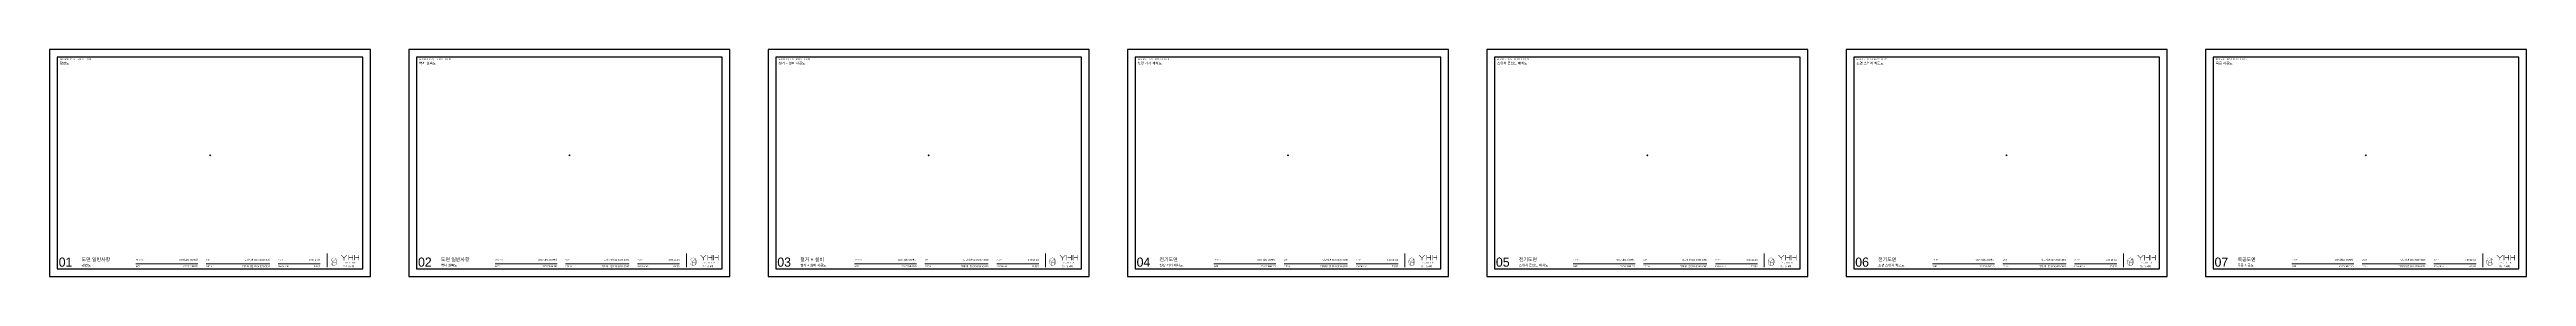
# Model space of a CAD drawing. Header units: millimetres. Extents: x 488786 to 747986, y 25193 to 95000.
# Drawn here: x 488786 to 747986, y 25193 to 48953 of the extents above; entities that cross this region are included whole.
import ezdxf
from ezdxf.enums import TextEntityAlignment as Align

# ---------------------------------------------------------------- set-up
doc = ezdxf.new("R2010")
doc.units = ezdxf.units.MM
doc.layers.get('Defpoints').update_dxf_attribs({"color": 142})
doc.layers.add('12. TXT1', color=132, linetype='Continuous')
doc.layers.add('20. FOR', color=7, linetype='Continuous')
doc.styles.add('YUHIHA_TEXT', font='Pretendard-Regular.ttf')
doc.styles.add('YUHIHA_TEXT_BOLD', font='')
doc.styles.get('YUHIHA_TEXT_BOLD').set_extended_font_data('Pretendard', bold=True)

# ---------------------------------------------------------------- blocks, each defined once
blk = doc.blocks.new('YUHIHA_Sheet_Logo_Symbol')
h = blk.add_hatch(color=7)
h.paths.add_polyline_path([(7.7, 4), (7.7, 3.9), (7.7, 3.8), (7.7, 3.7), (7.7, 3.6), (7.7, 3.4), (7.6, 3.3), (7.6, 3.2), (7.6, 3.1), (7.6, 3), (7.5, 2.9), (7.5, 2.8), (7.5, 2.7), (7.4, 2.6), (7.4, 2.5), (7.3, 2.4), (7.3, 2.3), (7.2, 2.2), (7.2, 2.1), (7.1, 2.1), (7.1, 2), (7, 1.9), (7, 1.8), (6.9, 1.7), (6.8, 1.6), (6.8, 8.8), (6.9, 8.7), (7, 8.6), (7, 8.5), (7.1, 8.4), (7.1, 8.3), (7.2, 8.2), (7.2, 8.2), (7.3, 8.1), (7.3, 8), (7.4, 7.9), (7.4, 7.8), (7.5, 7.7), (7.5, 7.6), (7.5, 7.5), (7.6, 7.4), (7.6, 7.3), (7.6, 7.2), (7.6, 7), (7.7, 6.9), (7.7, 6.8), (7.7, 6.7), (7.7, 6.6), (7.7, 6.5), (7.7, 6.4), (7.7, 4)], flags=0)
h.paths.add_polyline_path([(2.8, 0.5), (2.8, 3.7), (6.5, 3.7), (6.5, 1.3), (6.4, 1.2), (6.4, 1.2), (6.3, 1.1), (6.2, 1), (6.1, 1), (6, 0.9), (5.9, 0.8), (5.8, 0.8), (5.7, 0.7), (5.6, 0.7), (5.5, 0.6), (5.4, 0.6), (5.3, 0.5), (5.2, 0.5), (5.1, 0.5), (4.9, 0.4), (4.8, 0.4), (4.7, 0.4), (4.6, 0.4), (4.5, 0.3), (4.4, 0.3), (4.2, 0.3), (4.1, 0.3), (4, 0.3), (3.9, 0.3), (3.9, 0.3), (3.8, 0.3), (3.8, 0.3), (3.7, 0.3), (3.7, 0.3), (3.6, 0.3), (3.6, 0.3), (3.5, 0.3), (3.5, 0.3), (3.4, 0.3), (3.4, 0.4), (3.3, 0.4), (3.3, 0.4), (3.2, 0.4), (3.2, 0.4), (3.2, 0.4), (3.1, 0.4), (3.1, 0.4), (3, 0.4), (3, 0.5), (2.9, 0.5), (2.9, 0.5), (2.8, 0.5)], flags=0)
h.paths.add_polyline_path([(0.3, 4), (0.3, 6.4), (0.3, 6.4), (0.3, 6.5), (0.3, 6.5), (0.3, 6.5), (0.3, 6.6), (0.3, 6.6), (0.3, 6.6), (0.3, 6.7), (0.3, 6.7), (0.3, 6.8), (0.3, 6.8), (0.3, 6.8), (0.3, 6.9), (0.3, 6.9), (0.3, 6.9), (0.4, 7), (0.4, 7), (0.4, 7), (0.4, 7.1), (0.4, 7.1), (0.4, 7.1), (0.4, 7.2), (0.4, 7.2), (0.4, 7.3), (2.5, 5.1), (2.5, 0.6), (2.4, 0.7), (2.2, 0.8), (2, 0.9), (1.9, 1), (1.8, 1.1), (1.6, 1.2), (1.5, 1.3), (1.4, 1.4), (1.2, 1.5), (1.1, 1.7), (1, 1.8), (0.9, 2), (0.8, 2.1), (0.7, 2.3), (0.7, 2.4), (0.6, 2.6), (0.5, 2.7), (0.5, 2.9), (0.4, 3.1), (0.4, 3.3), (0.3, 3.4), (0.3, 3.6), (0.3, 3.8), (0.3, 4)], flags=0)
h.paths.add_polyline_path([(4, 10.1), (4.1, 10.1), (4.2, 10.1), (4.3, 10.1), (4.5, 10.1), (4.6, 10), (4.7, 10), (4.8, 10), (4.9, 10), (5, 9.9), (5.1, 9.9), (5.2, 9.9), (5.3, 9.8), (5.4, 9.8), (5.5, 9.8), (5.6, 9.7), (5.7, 9.7), (5.8, 9.6), (5.9, 9.6), (6, 9.5), (6.1, 9.4), (6.2, 9.4), (6.3, 9.3), (6.3, 9.2), (6.4, 9.2), (2.7, 5.4), (0.5, 7.6), (0.6, 7.8), (0.6, 7.9), (0.7, 8.1), (0.8, 8.3), (0.9, 8.4), (1, 8.6), (1.2, 8.7), (1.3, 8.9), (1.4, 9), (1.5, 9.1), (1.7, 9.3), (1.8, 9.4), (2, 9.5), (2.1, 9.6), (2.3, 9.7), (2.5, 9.8), (2.7, 9.8), (2.8, 9.9), (3, 10), (3.2, 10), (3.4, 10), (3.6, 10.1), (3.8, 10.1), (4, 10.1)], flags=0)
h.paths.add_polyline_path([(6.6, 9), (6.5, 9.1), (6.5, 9.1), (6.5, 9.1), (6.5, 9.1), (6.5, 9.1), (6.5, 9.1), (6.5, 9.1), (6.5, 9.1), (6.6, 9.1), (6.6, 9.1), (6.6, 9.1), (6.6, 9), (6.6, 9), (6.6, 9), (6.6, 9), (6.6, 9), (6.6, 9), (6.6, 9), (6.6, 9), (6.6, 9), (6.6, 9), (6.6, 9), (6.6, 9), (6.6, 9), (6.6, 9), (6.6, 9)], flags=0)
h.paths.add_polyline_path([(2.8, 5.1), (6.5, 8.8), (6.5, 4), (2.8, 4), (2.8, 5.1)], flags=0)
h.paths.add_polyline_path([(4, 10.4), (3.7, 10.4), (3.5, 10.3), (3.2, 10.3), (2.9, 10.2), (2.7, 10.2), (2.4, 10.1), (2.2, 10), (2, 9.8), (1.8, 9.7), (1.6, 9.6), (1.4, 9.4), (1.2, 9.2), (1, 9), (0.8, 8.8), (0.7, 8.6), (0.5, 8.4), (0.4, 8.2), (0.3, 7.9), (0.2, 7.7), (0.1, 7.4), (0.1, 7.2), (0, 6.9), (0, 6.7), (0, 6.4), (0, 4), (0, 3.7), (0, 3.5), (0.1, 3.2), (0.1, 2.9), (0.2, 2.7), (0.3, 2.4), (0.4, 2.2), (0.5, 2), (0.7, 1.8), (0.8, 1.6), (1, 1.4), (1.2, 1.2), (1.4, 1), (1.6, 0.8), (1.8, 0.7), (2, 0.5), (2.2, 0.4), (2.4, 0.3), (2.7, 0.2), (2.9, 0.1), (3.2, 0.1), (3.5, 0), (3.7, 0), (4, 0), (4.3, 0), (4.5, 0), (4.8, 0.1), (5.1, 0.1), (5.3, 0.2), (5.6, 0.3), (5.8, 0.4), (6, 0.5), (6.2, 0.7), (6.4, 0.8), (6.6, 1), (6.8, 1.2), (7, 1.4), (7.2, 1.6), (7.3, 1.8), (7.5, 2), (7.6, 2.2), (7.7, 2.4), (7.8, 2.7), (7.9, 2.9), (7.9, 3.2), (8, 3.5), (8, 3.7), (8, 4), (8, 6.4), (8, 6.7), (8, 6.9), (7.9, 7.2), (7.9, 7.4), (7.8, 7.7), (7.7, 7.9), (7.6, 8.2), (7.5, 8.4), (7.3, 8.6), (7.2, 8.8), (7, 9), (6.8, 9.2), (6.6, 9.4), (6.4, 9.6), (6.2, 9.7), (6, 9.8), (5.8, 10), (5.6, 10.1), (5.3, 10.2), (5.1, 10.2), (4.8, 10.3), (4.5, 10.3), (4.3, 10.4), (4, 10.4)], flags=0)
blk = doc.blocks.new('YUHIHA_Sheet_Logo_Wordmark')
for points in [[(3.9, 4), (3.9, 6.9), (0, 11), (0.9, 11), (4.2, 7.5), (7.5, 11), (8.4, 11), (4.5, 6.9), (4.5, 4), (3.9, 4)], [(5.8, 0.8), (5.8, 0), (5.5, 0), (5.5, 0.8), (4.8, 2), (5, 2), (5.7, 1), (6.3, 2), (6.6, 2), (5.8, 0.8)], [(9.1, 0.4), (9.1, 0.4), (9.1, 0.4), (9.1, 0.4), (9.1, 0.3), (9.1, 0.3), (9.1, 0.3), (9.1, 0.3), (9.1, 0.3), (9, 0.3), (9, 0.3), (9, 0.2), (9, 0.2), (9, 0.2), (9, 0.2), (9, 0.2), (9, 0.2), (8.9, 0.2), (8.9, 0.2), (8.9, 0.2), (8.9, 0.1), (8.9, 0.1), (8.9, 0.1), (8.9, 0.1), (8.9, 0.1), (8.8, 0.1), (8.8, 0.1), (8.8, 0.1), (8.8, 0.1), (8.8, 0.1), (8.8, 0.1), (8.7, 0.1), (8.7, 0), (8.7, 0), (8.7, 0), (8.7, 0), (8.7, 0), (8.7, 0), (8.6, 0), (8.6, 0), (8.6, 0), (8.6, 0), (8.6, 0), (8.6, 0), (8.5, 0), (8.5, 0), (8.5, 0), (8.5, 0), (8.5, 0), (8.5, 0), (8.4, 0), (8.4, 0), (8.4, 0), (8.4, 0), (8.4, 0), (8.4, 0), (8.3, 0), (8.3, 0), (8.3, 0), (8.3, 0), (8.3, 0), (8.3, 0), (8.2, 0), (8.2, 0), (8.2, 0), (8.2, 0.1), (8.2, 0.1), (8.2, 0.1), (8.1, 0.1), (8.1, 0.1), (8.1, 0.1), (8.1, 0.1), (8.1, 0.1), (8.1, 0.1), (8.1, 0.1), (8, 0.1), (8, 0.1), (8, 0.2), (8, 0.2), (8, 0.2), (8, 0.2), (8, 0.2), (8, 0.2), (7.9, 0.2), (7.9, 0.2), (7.9, 0.2), (7.9, 0.3), (7.9, 0.3), (7.9, 0.3), (7.9, 0.3), (7.9, 0.3), (7.9, 0.3), (7.8, 0.3), (7.8, 0.3), (7.8, 0.4), (7.8, 0.4), (7.8, 0.4), (7.8, 0.4), (7.8, 0.4), (7.8, 0.4), (7.8, 0.5), (7.8, 0.5), (7.8, 0.5), (7.8, 0.5), (7.8, 0.5), (7.7, 0.5), (7.7, 0.5), (7.7, 0.6), (7.7, 0.6), (7.7, 0.6), (7.7, 0.6), (7.7, 0.6), (7.7, 0.7), (7.7, 0.7), (7.7, 0.7), (7.7, 0.7), (7.7, 0.7), (7.7, 0.7), (7.7, 0.8), (7.7, 0.8), (7.7, 0.8), (7.7, 2), (7.9, 2), (7.9, 0.8), (7.9, 0.8), (7.9, 0.8), (7.9, 0.8), (7.9, 0.7), (8, 0.7), (8, 0.7), (8, 0.7), (8, 0.7), (8, 0.7), (8, 0.7), (8, 0.7), (8, 0.6), (8, 0.6), (8, 0.6), (8, 0.6), (8, 0.6), (8, 0.6), (8, 0.6), (8, 0.6), (8, 0.6), (8, 0.5), (8, 0.5), (8, 0.5), (8, 0.5), (8, 0.5), (8, 0.5), (8, 0.5), (8, 0.5), (8, 0.5), (8.1, 0.5), (8.1, 0.4), (8.1, 0.4), (8.1, 0.4), (8.1, 0.4), (8.1, 0.4), (8.1, 0.4), (8.1, 0.4), (8.1, 0.4), (8.1, 0.4), (8.1, 0.4), (8.1, 0.4), (8.2, 0.4), (8.2, 0.3), (8.2, 0.3), (8.2, 0.3), (8.2, 0.3), (8.2, 0.3), (8.2, 0.3), (8.2, 0.3), (8.2, 0.3), (8.2, 0.3), (8.2, 0.3), (8.3, 0.3), (8.3, 0.3), (8.3, 0.3), (8.3, 0.3), (8.3, 0.3), (8.3, 0.3), (8.3, 0.3), (8.3, 0.3), (8.3, 0.3), (8.4, 0.3), (8.4, 0.3), (8.4, 0.3), (8.4, 0.2), (8.4, 0.2), (8.4, 0.2), (8.4, 0.2), (8.4, 0.2), (8.5, 0.2), (8.5, 0.2), (8.5, 0.2), (8.5, 0.2), (8.5, 0.2), (8.5, 0.2), (8.5, 0.2), (8.5, 0.2), (8.5, 0.2), (8.6, 0.2), (8.6, 0.3), (8.6, 0.3), (8.6, 0.3), (8.6, 0.3), (8.6, 0.3), (8.6, 0.3), (8.6, 0.3), (8.6, 0.3), (8.7, 0.3), (8.7, 0.3), (8.7, 0.3), (8.7, 0.3), (8.7, 0.3), (8.7, 0.3), (8.7, 0.3), (8.7, 0.3), (8.7, 0.3), (8.7, 0.3), (8.8, 0.3), (8.8, 0.3), (8.8, 0.3), (8.8, 0.3), (8.8, 0.4), (8.8, 0.4), (8.8, 0.4), (8.8, 0.4), (8.8, 0.4), (8.8, 0.4), (8.8, 0.4), (8.9, 0.4), (8.9, 0.4), (8.9, 0.4), (8.9, 0.4), (8.9, 0.4), (8.9, 0.5), (8.9, 0.5), (8.9, 0.5), (8.9, 0.5), (8.9, 0.5), (8.9, 0.5), (8.9, 0.5), (8.9, 0.5), (8.9, 0.5), (8.9, 0.5), (9, 0.6), (9, 0.6), (9, 0.6), (9, 0.6), (9, 0.6), (9, 0.6), (9, 0.6), (9, 0.6), (9, 0.6), (9, 0.7), (9, 0.7), (9, 0.7), (9, 0.7), (9, 0.7), (9, 0.7), (9, 0.7), (9, 0.7), (9, 0.8), (9, 0.8), (9, 0.8), (9, 0.8), (9, 2), (9.2, 2), (9.2, 0.8), (9.2, 0.8), (9.2, 0.8), (9.2, 0.7), (9.2, 0.7), (9.2, 0.7), (9.2, 0.7), (9.2, 0.7), (9.2, 0.7), (9.2, 0.6), (9.2, 0.6), (9.2, 0.6), (9.2, 0.6), (9.2, 0.6), (9.2, 0.6), (9.2, 0.5), (9.2, 0.5), (9.2, 0.5), (9.2, 0.5), (9.2, 0.5), (9.2, 0.5), (9.2, 0.4), (9.2, 0.4), (9.1, 0.4), (9.1, 0.4)], [(12, 0), (11.8, 0), (11.8, 0.9), (10.7, 0.9), (10.7, 0), (10.5, 0), (10.5, 2), (10.7, 2), (10.7, 1.1), (11.8, 1.1), (11.8, 2), (12, 2), (12, 0)], [(13.2, 2), (13.5, 2), (13.5, 0), (13.2, 0), (13.2, 2)], [(16.2, 0), (16, 0), (16, 0.9), (15, 0.9), (15, 0), (14.7, 0), (14.7, 2), (15, 2), (15, 1.1), (16, 1.1), (16, 2), (16.2, 2), (16.2, 0)]]:
    blk.add_hatch(color=7).paths.add_polyline_path(points, flags=0)
h = blk.add_hatch(color=7)
h.paths.add_polyline_path([(15.3, 3.9), (15.3, 7.2), (10.9, 7.2), (10.9, 7.9), (15.3, 7.9), (15.3, 11), (16, 11), (16, 3.9), (15.3, 3.9)], flags=0)
h.paths.add_polyline_path([(9.3, 11), (10, 11), (10, 3.9), (9.3, 3.9), (9.3, 11)], flags=0)
h = blk.add_hatch(color=7)
h.paths.add_polyline_path([(18.7, 0.8), (18.3, 1.7), (17.9, 0.8), (18.7, 0.8)], flags=0)
h.paths.add_polyline_path([(19.2, 0), (19, 0), (18.8, 0.6), (17.8, 0.6), (17.6, 0), (17.3, 0), (18.2, 2), (18.4, 2), (19.2, 0)], flags=0)
h = blk.add_hatch(color=7)
h.paths.add_polyline_path([(23.3, 3.9), (23.3, 7.2), (18.9, 7.2), (18.9, 7.9), (23.3, 7.9), (23.3, 11), (24, 11), (24, 3.9), (23.3, 3.9)], flags=0)
h.paths.add_polyline_path([(17.4, 11), (18, 11), (18, 3.9), (17.4, 3.9), (17.4, 11)], flags=0)
blk = doc.blocks.new('YUHIHA_Sheet_A3')
at = {"color": 8, "lineweight": 9}
for p, q in [((205, 16.5), (288, 16.5)), ((363, 12), (363, 30))]:
    blk.add_line(p, q, dxfattribs=at)
at = {"color": 8}
blk.add_lwpolyline([(0, 0), (420, 0), (420, 297), (0, 297)], close=True, dxfattribs=at)
at = {"layer": 'Defpoints'}
for p, q in [((209.5, 158), (210.5, 159)), ((209.5, 159), (210.5, 158))]:
    blk.add_line(p, q, dxfattribs=at)
at = {"layer": 'Defpoints', "color": 7}
blk.add_lwpolyline([(10, 10), (410, 10), (410, 287), (10, 287)], close=True, dxfattribs=at)
for name, p in [('YUHIHA_Sheet_Logo_Symbol', (368, 14.1)), ('YUHIHA_Sheet_Logo_Wordmark', (381, 17.1))]:
    blk.add_blockref(name, p)
at = {"layer": '12. TXT1', "style": 'YUHIHA_TEXT'}
for s, height, p in [('담당자', 1.5, (205, 21)), ('디자이너', 1.5, (205, 12.5)), ('공간 유희하', 2.1, (384, 12.1))]:
    blk.add_text(s, height=height, dxfattribs=at).set_placement(p)
for tag, p, height in [('SHEET', (12, 12.8), 12), ('DRAWING', (42, 13.2), 3.1)]:
    blk.add_attdef(tag, p, '', height=height, dxfattribs=at)
at = {"layer": '12. TXT1', "style": 'YUHIHA_TEXT', "flags": 1}
blk.add_attdef('DRAWING_LABEL', text='', height=2.3, dxfattribs=at).set_placement((288, 25.7), align=Align.RIGHT)
at = {"layer": '12. TXT1', "style": 'YUHIHA_TEXT'}
blk.add_attdef('DRAWING_NO', text='', height=2.2, dxfattribs=at).set_placement((354, 12.2), align=Align.RIGHT)
blk = doc.blocks.new('YUHIHA_Sheet_ProjectInfo')
at = {"color": 8, "lineweight": 9}
for p, q in [((113, 16.5), (194, 16.5)), ((299, 16.5), (354, 16.5))]:
    blk.add_line(p, q, dxfattribs=at)
at = {"layer": '12. TXT1', "style": 'YUHIHA_TEXT'}
for s, p in [('PROJECT', (113, 21)), ('DATE', (113, 12.5)), ('SCALE', (299, 21)), ('DRAWING NO.', (299, 12.5))]:
    blk.add_text(s, height=1.5, dxfattribs=at).set_placement(p)
for s, p in [('OO아파트 OO평형', (194, 20.7)), ('YYYY.MM.DD', (194, 12.2)), ('디자이너명 010-0000-0000', (288, 12.2)), ('담당자명 010-0000-0000', (288, 20.7)), ('1:80 @ A3', (354, 20.7))]:
    blk.add_text(s, height=2.2, dxfattribs=at).set_placement(p, align=Align.RIGHT)
blk = doc.blocks.new('YUHIHA_Sheet_Title_GeneralNotes')
at = {"layer": '12. TXT1', "style": 'YUHIHA_TEXT_BOLD'}
blk.add_text('도면 일반사항', height=4.6, dxfattribs=at).set_placement((42, 20))
blk = doc.blocks.new('YUHIHA_Sheet_Header_02WallSurveyPlan')
at = {"layer": '12. TXT1', "style": 'YUHIHA_TEXT'}
blk.add_text('벽체 실측도', height=3.2, dxfattribs=at).set_placement((13.5, 277.5))
at = {"layer": '20. FOR', "style": 'YUHIHA_TEXT'}
blk.add_text('W O R K  I N S T R U C T I O N', height=2.1, dxfattribs=at).set_placement((13.5, 283.5))
blk = doc.blocks.new('YUHIHA_Sheet_02WallSurveyPlan_Standard')
at = {"xscale": 80, "yscale": 80, "zscale": 80}
blk.add_blockref('YUHIHA_Sheet_Header_02WallSurveyPlan', (37839, 62237), dxfattribs=at)
at = {"layer": '20. FOR', "xscale": 80, "yscale": 80, "zscale": 80}
blk.add_blockref('YUHIHA_Sheet_A3', (37839, 62237), dxfattribs=at).add_auto_attribs({'SHEET': '02', 'DRAWING': '벽체 실측도', 'DRAWING_NO': 'A-002'})
for name in ['YUHIHA_Sheet_Title_GeneralNotes', 'YUHIHA_Sheet_ProjectInfo']:
    blk.add_blockref(name, (37839, 62237), dxfattribs=at)
blk = doc.blocks.new('YUHIHA_Sheet_Title_DemolitionServices')
at = {"layer": '12. TXT1', "style": 'YUHIHA_TEXT_BOLD'}
blk.add_text('철거 + 설비', height=4.6, dxfattribs=at).set_placement((42, 20))
blk = doc.blocks.new('YUHIHA_Sheet_Header_03DemolitionServicesPlan')
at = {"layer": '12. TXT1', "style": 'YUHIHA_TEXT'}
blk.add_text('철거 + 설비 시공도', height=3.2, dxfattribs=at).set_placement((13.5, 277.5))
at = {"layer": '20. FOR', "style": 'YUHIHA_TEXT'}
blk.add_text('W O R K  I N S T R U C T I O N', height=2.1, dxfattribs=at).set_placement((13.5, 283.5))
blk = doc.blocks.new('YUHIHA_Sheet_03DemolitionServicesPlan_Standard')
at = {"xscale": 80, "yscale": 80, "zscale": 80}
blk.add_blockref('YUHIHA_Sheet_Header_03DemolitionServicesPlan', (71439, 62237), dxfattribs=at)
at = {"layer": '20. FOR', "xscale": 80, "yscale": 80, "zscale": 80}
blk.add_blockref('YUHIHA_Sheet_A3', (71439, 62237), dxfattribs=at).add_auto_attribs({'SHEET': '03', 'DRAWING': '철거 + 설비 시공도', 'DRAWING_NO': 'D-001'})
for name in ['YUHIHA_Sheet_Title_DemolitionServices', 'YUHIHA_Sheet_ProjectInfo']:
    blk.add_blockref(name, (71439, 62237), dxfattribs=at)
blk = doc.blocks.new('YUHIHA_Sheet_Header_01FloorPlan')
at = {"layer": '12. TXT1', "style": 'YUHIHA_TEXT'}
blk.add_text('평면도', height=3.2, dxfattribs=at).set_placement((13.5, 277.5))
at = {"layer": '20. FOR', "style": 'YUHIHA_TEXT'}
blk.add_text('W O R K  I N S T R U C T I O N', height=2.1, dxfattribs=at).set_placement((13.5, 283.5))
blk = doc.blocks.new('YUHIHA_Sheet_01FloorPlan_Standard')
at = {"layer": '20. FOR', "xscale": 80, "yscale": 80, "zscale": 80}
blk.add_blockref('YUHIHA_Sheet_A3', (4239, 62237), dxfattribs=at).add_auto_attribs({'SHEET': '01', 'DRAWING': '평면도', 'DRAWING_NO': 'A-001'})
for name in ['YUHIHA_Sheet_Header_01FloorPlan', 'YUHIHA_Sheet_Title_GeneralNotes', 'YUHIHA_Sheet_ProjectInfo']:
    blk.add_blockref(name, (4239, 62237), dxfattribs=at)
blk = doc.blocks.new('YUHIHA_Sheet_Title_Electrical')
at = {"layer": '12. TXT1', "style": 'YUHIHA_TEXT_BOLD'}
blk.add_text('전기도면', height=4.6, dxfattribs=at).set_placement((42, 20))
blk = doc.blocks.new('YUHIHA_Sheet_Header_04CeilingFixturePlan')
at = {"layer": '12. TXT1', "style": 'YUHIHA_TEXT'}
blk.add_text('천장 기기 배치도', height=3.2, dxfattribs=at).set_placement((13.5, 277.5))
at = {"layer": '20. FOR', "style": 'YUHIHA_TEXT'}
blk.add_text('W O R K  I N S T R U C T I O N', height=2.1, dxfattribs=at).set_placement((13.5, 283.5))
blk = doc.blocks.new('YUHIHA_Sheet_04CeilingFixturePlan_Standard')
at = {"xscale": 80, "yscale": 80, "zscale": 80}
blk.add_blockref('YUHIHA_Sheet_Header_04CeilingFixturePlan', (4239, 38477), dxfattribs=at)
at = {"layer": '20. FOR', "xscale": 80, "yscale": 80, "zscale": 80}
blk.add_blockref('YUHIHA_Sheet_A3', (4239, 38477), dxfattribs=at).add_auto_attribs({'SHEET': '04', 'DRAWING': '천장 기기 배치도', 'DRAWING_NO': 'E-001'})
for name in ['YUHIHA_Sheet_Title_Electrical', 'YUHIHA_Sheet_ProjectInfo']:
    blk.add_blockref(name, (4239, 38477), dxfattribs=at)
blk = doc.blocks.new('YUHIHA_Sheet_Header_05SwitchOutletPlan')
at = {"layer": '12. TXT1', "style": 'YUHIHA_TEXT'}
blk.add_text('스위치 콘센트 배치도', height=3.2, dxfattribs=at).set_placement((13.5, 277.5))
at = {"layer": '20. FOR', "style": 'YUHIHA_TEXT'}
blk.add_text('W O R K  I N S T R U C T I O N', height=2.1, dxfattribs=at).set_placement((13.5, 283.5))
blk = doc.blocks.new('YUHIHA_Sheet_05SwitchOutletPlan_Standard')
at = {"xscale": 80, "yscale": 80, "zscale": 80}
blk.add_blockref('YUHIHA_Sheet_Header_05SwitchOutletPlan', (37839, 38477), dxfattribs=at)
at = {"layer": '20. FOR', "xscale": 80, "yscale": 80, "zscale": 80}
blk.add_blockref('YUHIHA_Sheet_A3', (37839, 38477), dxfattribs=at).add_auto_attribs({'SHEET': '05', 'DRAWING': '스위치 콘센트 배치도', 'DRAWING_NO': 'E-002'})
for name in ['YUHIHA_Sheet_Title_Electrical', 'YUHIHA_Sheet_ProjectInfo']:
    blk.add_blockref(name, (37839, 38477), dxfattribs=at)
blk = doc.blocks.new('YUHIHA_Sheet_Header_06LightingCircuitPlan')
at = {"layer": '12. TXT1', "style": 'YUHIHA_TEXT'}
blk.add_text('조명 스위치 회로도', height=3.2, dxfattribs=at).set_placement((13.5, 277.5))
at = {"layer": '20. FOR', "style": 'YUHIHA_TEXT'}
blk.add_text('W O R K  I N S T R U C T I O N', height=2.1, dxfattribs=at).set_placement((13.5, 283.5))
blk = doc.blocks.new('YUHIHA_Sheet_06LightingCircuitPlan_Standard')
at = {"xscale": 80, "yscale": 80, "zscale": 80}
blk.add_blockref('YUHIHA_Sheet_Header_06LightingCircuitPlan', (71439, 38477), dxfattribs=at)
at = {"layer": '20. FOR', "xscale": 80, "yscale": 80, "zscale": 80}
blk.add_blockref('YUHIHA_Sheet_A3', (71439, 38477), dxfattribs=at).add_auto_attribs({'SHEET': '06', 'DRAWING': '조명 스위치 회로도', 'DRAWING_NO': 'E-003'})
for name in ['YUHIHA_Sheet_Title_Electrical', 'YUHIHA_Sheet_ProjectInfo']:
    blk.add_blockref(name, (71439, 38477), dxfattribs=at)
blk = doc.blocks.new('YUHIHA_Sheet_Title_Woodwork')
at = {"layer": '12. TXT1', "style": 'YUHIHA_TEXT_BOLD'}
blk.add_text('목공도면', height=4.6, dxfattribs=at).set_placement((42, 20))
blk = doc.blocks.new('YUHIHA_Sheet_Header_07WoodworkPlan')
at = {"layer": '12. TXT1', "style": 'YUHIHA_TEXT'}
blk.add_text('목공 시공도', height=3.2, dxfattribs=at).set_placement((13.5, 277.5))
at = {"layer": '20. FOR', "style": 'YUHIHA_TEXT'}
blk.add_text('W O R K  I N S T R U C T I O N', height=2.1, dxfattribs=at).set_placement((13.5, 283.5))
blk = doc.blocks.new('YUHIHA_Sheet_07WoodworkPlan_Standard')
at = {"layer": '20. FOR', "xscale": 80, "yscale": 80, "zscale": 80}
blk.add_blockref('YUHIHA_Sheet_A3', (105039, 38477), dxfattribs=at).add_auto_attribs({'SHEET': '07', 'DRAWING': '목공 시공도', 'DRAWING_NO': 'W-001'})
for name in ['YUHIHA_Sheet_Header_07WoodworkPlan', 'YUHIHA_Sheet_Title_Woodwork', 'YUHIHA_Sheet_ProjectInfo']:
    blk.add_blockref(name, (105039, 38477), dxfattribs=at)

msp = doc.modelspace()

# ---------------------------------------------------------------- block references
for name, p in [('YUHIHA_Sheet_01FloorPlan_Standard', (484546.9, -37044)), ('YUHIHA_Sheet_02WallSurveyPlan_Standard', (488546.9, -37044)), ('YUHIHA_Sheet_03DemolitionServicesPlan_Standard', (492546.9, -37044)), ('YUHIHA_Sheet_04CeilingFixturePlan_Standard', (597346.9, -13284)), ('YUHIHA_Sheet_05SwitchOutletPlan_Standard', (601346.9, -13284)), ('YUHIHA_Sheet_06LightingCircuitPlan_Standard', (605346.9, -13284)), ('YUHIHA_Sheet_07WoodworkPlan_Standard', (609346.9, -13284))]:
    msp.add_blockref(name, p)

doc.saveas('drawing.dxf')
